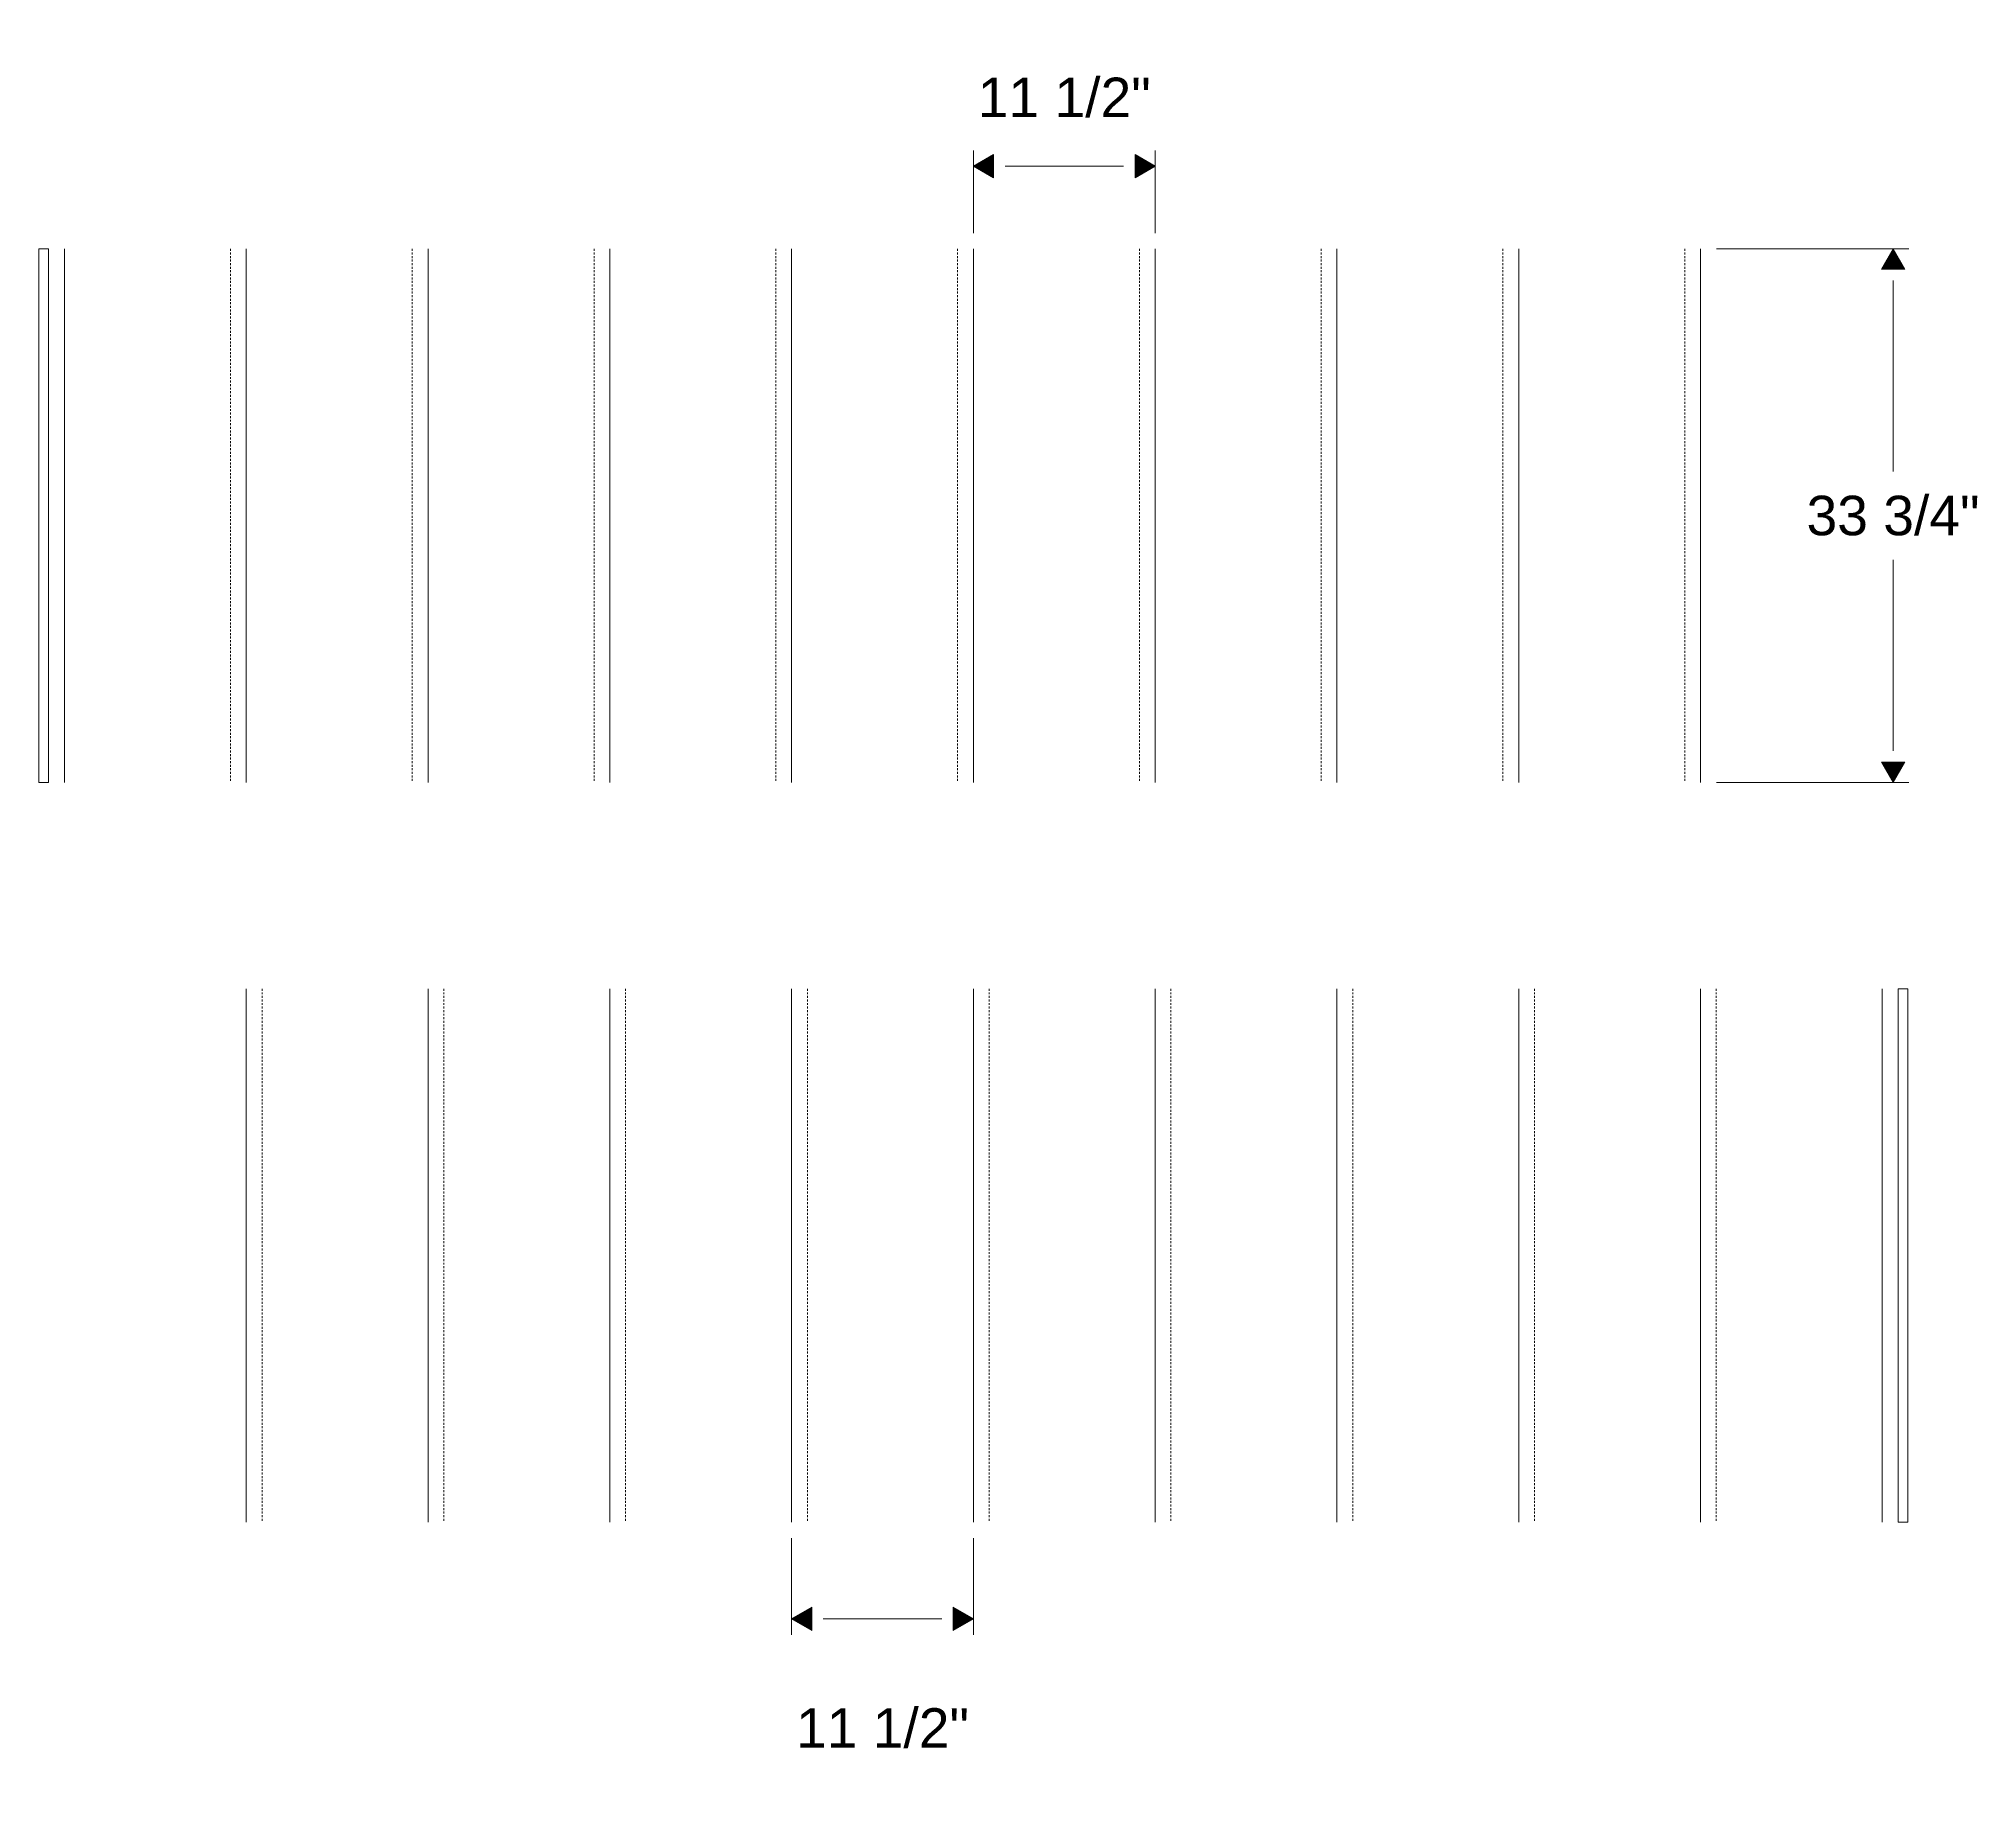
# Model space of a CAD drawing. Header units: inches. Extents: x -20237 to -17371, y 314 to 2010.
# Drawn here: x -19788.7 to -19666.1, y 1559 to 1669.6 of the extents above; entities that cross this region are included whole.
import ezdxf

# ---------------------------------------------------------------- set-up
doc = ezdxf.new("R2010")
doc.units = ezdxf.units.IN
doc.header["$MEASUREMENT"] = 0
doc.header["$PDMODE"] = 35
doc.linetypes.add('HIDDEN2', pattern=[0.1875, 0.125, -0.0625])
for name, color, linetype, lineweight in [('Dimension', 3, 'Continuous', 9), ('Kick', 4, 'Continuous', 9), ('Kick-Hidden', 4, 'HIDDEN2', 9), ('Treads', 1, 'Continuous', 15)]:
    doc.layers.add(name, color=color, linetype=linetype, lineweight=lineweight)
doc.styles.add('Dimension and Text', font='arial.ttf', dxfattribs={"height": 0.078125})
doc.dimstyles.new('Jerrod Dimension', dxfattribs={"dimscale": 0, "dimtxt": 0.078125, "dimasz": 0.0625, "dimexe": 0.03125, "dimexo": 0.03125, "dimgap": 0.046875, "dimtad": 1, "dimtih": 1, "dimtoh": 1, "dimdec": 4, "dimzin": 1, "dimdsep": 46, "dimlunit": 5, "dimtxsty": 'Dimension and Text', "dimblk": 'arrow', "dimcen": 2.421875, "dimclrd": 3, "dimclre": 3, "dimclrt": 3, "dimadec": 1, "dimazin": 0, "dimtfac": 1, "dimtdec": 4, "dimtmove": 2, "dimatfit": 3, "dimldrblk": 'arrow', "dimfxl": 1, "dimtfillclr": 256, "dimfrac": 2, "dimlwd": -1, "dimlwe": -1, "dimarcsym": 2})

# ---------------------------------------------------------------- blocks, each defined once
blk = doc.blocks.new('arrow')
at = {"layer": 'Dimension'}
blk.add_hatch(color=0, dxfattribs=at).paths.add_polyline_path([(0, 0), (-0.637, 0.368), (-0.637, -0.368)])
at = {"layer": 'Dimension', "color": 0}
for p, q in [((-0.637, -0.368), (-0.637, 0.368)), ((0, 0), (-0.637, 0.368)), ((-0.637, -0.368), (0, 0))]:
    blk.add_line(p, q, dxfattribs=at)
blk = doc.blocks.new('*D336')
at = {"layer": 'Defpoints', "color": 0}
for p in [(-19729.57, 1661.52), (-19729.57, 1656.29), (-19718.07, 1656.29)]:
    blk.add_point(p, dxfattribs=at)
at = {"layer": 'Dimension', "color": 3}
for p, q in [((-19729.57, 1657.29), (-19729.57, 1662.52)), ((-19718.07, 1657.29), (-19718.07, 1662.52)), ((-19720.07, 1661.52), (-19727.57, 1661.52))]:
    blk.add_line(p, q, dxfattribs=at)
at = {"layer": 'Dimension', "color": 3, "xscale": 2, "yscale": 2, "zscale": 2, "rotation": 180}
blk.add_blockref('arrow', (-19729.57, 1661.52), dxfattribs=at)
at = {"layer": 'Dimension', "color": 3, "xscale": 2, "yscale": 2, "zscale": 2}
blk.add_blockref('arrow', (-19718.07, 1661.52), dxfattribs=at)
at = {"layer": 'Dimension', "color": 3, "insert": (-19723.82, 1665.86), "char_height": 2.5, "attachment_point": 5, "style": 'Dimension and Text'}
blk.add_mtext('11 1/2"', dxfattribs=at)
blk = doc.blocks.new('*D282')
at = {"layer": 'Defpoints', "color": 0}
for p in [(-19741.07, 1575.74), (-19729.57, 1575.74), (-19729.57, 1569.63)]:
    blk.add_point(p, dxfattribs=at)
at = {"layer": 'Dimension', "color": 3}
for p, q in [((-19741.07, 1574.74), (-19741.07, 1568.63)), ((-19729.57, 1574.74), (-19729.57, 1568.63)), ((-19739.07, 1569.63), (-19731.57, 1569.63))]:
    blk.add_line(p, q, dxfattribs=at)
at = {"layer": 'Dimension', "color": 3, "xscale": 2, "yscale": 2, "zscale": 2, "rotation": 180}
blk.add_blockref('arrow', (-19741.07, 1569.63), dxfattribs=at)
at = {"layer": 'Dimension', "color": 3, "xscale": 2, "yscale": 2, "zscale": 2}
blk.add_blockref('arrow', (-19729.57, 1569.63), dxfattribs=at)
at = {"layer": 'Dimension', "color": 3, "insert": (-19735.32, 1562.71), "char_height": 2.5, "attachment_point": 5, "style": 'Dimension and Text'}
blk.add_mtext('11 1/2"', dxfattribs=at)
blk = doc.blocks.new('*D298')
at = {"layer": 'Defpoints', "color": 0}
for p in [(-19683.57, 1656.29), (-19683.57, 1622.54), (-19671.39, 1622.54)]:
    blk.add_point(p, dxfattribs=at)
at = {"layer": 'Treads', "color": 3}
for p, q in [((-19682.57, 1656.29), (-19670.39, 1656.29)), ((-19671.39, 1654.29), (-19671.39, 1642.21)), ((-19671.39, 1624.54), (-19671.39, 1636.62)), ((-19682.57, 1622.54), (-19670.39, 1622.54))]:
    blk.add_line(p, q, dxfattribs=at)
at = {"layer": 'Treads', "color": 3, "xscale": 2, "yscale": 2, "zscale": 2}
for p, rotation in [((-19671.39, 1656.29), 90), ((-19671.39, 1622.54), 270)]:
    blk.add_blockref('arrow', p, dxfattribs=dict(at, rotation=rotation))
at = {"layer": 'Treads', "color": 3, "insert": (-19671.39, 1639.41), "char_height": 2.5, "attachment_point": 5, "style": 'Dimension and Text'}
blk.add_mtext('33 3/4"', dxfattribs=at)

msp = doc.modelspace()

# ---------------------------------------------------------------- linework, layer by layer
at = {"layer": 'Kick'}
for points in [[(-19788.69688, 1656.28885), (-19788.69688, 1622.53885), (-19788.07188, 1622.53885), (-19788.07188, 1656.28885)], [(-19670.44688, 1609.48876), (-19670.44688, 1575.73876), (-19671.07188, 1575.73876), (-19671.07188, 1609.48876)]]:
    msp.add_lwpolyline(points, close=True, dxfattribs=at)
at = {"layer": 'Kick-Hidden'}
for p, q in [((-19776.57188, 1656.28885), (-19776.57188, 1622.53885)), ((-19765.07188, 1656.28885), (-19765.07188, 1622.53885)), ((-19753.57188, 1656.28885), (-19753.57188, 1622.53885)), ((-19742.07188, 1656.28885), (-19742.07188, 1622.53885)), ((-19730.57188, 1656.28885), (-19730.57188, 1622.53885)), ((-19719.07188, 1656.28885), (-19719.07188, 1622.53885)), ((-19707.57188, 1656.28885), (-19707.57188, 1622.53885)), ((-19696.07188, 1656.28885), (-19696.07188, 1622.53885)), ((-19684.57188, 1656.28885), (-19684.57188, 1622.53885)), ((-19774.57188, 1609.48876), (-19774.57188, 1575.73876)), ((-19763.07188, 1609.48876), (-19763.07188, 1575.73876)), ((-19751.57188, 1609.48876), (-19751.57188, 1575.73876)), ((-19740.07188, 1609.48876), (-19740.07188, 1575.73876)), ((-19728.57188, 1609.48876), (-19728.57188, 1575.73876)), ((-19717.07188, 1609.48876), (-19717.07188, 1575.73876)), ((-19705.57188, 1609.48876), (-19705.57188, 1575.73876)), ((-19694.07188, 1609.48876), (-19694.07188, 1575.73876)), ((-19682.57188, 1609.48876), (-19682.57188, 1575.73876))]:
    msp.add_line(p, q, dxfattribs=at)
at = {"layer": 'Treads'}
for p, q in [((-19787.07188, 1656.28885), (-19787.07188, 1622.53885)), ((-19775.57188, 1656.28885), (-19775.57188, 1622.53885)), ((-19764.07188, 1656.28885), (-19764.07188, 1622.53885)), ((-19752.57188, 1656.28885), (-19752.57188, 1622.53885)), ((-19741.07188, 1656.28885), (-19741.07188, 1622.53885)), ((-19729.57188, 1656.28885), (-19729.57188, 1622.53885)), ((-19718.07188, 1656.28885), (-19718.07188, 1622.53885)), ((-19706.57188, 1656.28885), (-19706.57188, 1622.53885)), ((-19695.07188, 1656.28885), (-19695.07188, 1622.53885)), ((-19683.57188, 1656.28885), (-19683.57188, 1622.53885)), ((-19775.57188, 1609.48876), (-19775.57188, 1575.73876)), ((-19764.07188, 1609.48876), (-19764.07188, 1575.73876)), ((-19752.57188, 1609.48876), (-19752.57188, 1575.73876)), ((-19741.07188, 1609.48876), (-19741.07188, 1575.73876)), ((-19729.57188, 1609.48876), (-19729.57188, 1575.73876)), ((-19718.07188, 1609.48876), (-19718.07188, 1575.73876)), ((-19706.57188, 1609.48876), (-19706.57188, 1575.73876)), ((-19695.07188, 1609.48876), (-19695.07188, 1575.73876)), ((-19683.57188, 1609.48876), (-19683.57188, 1575.73876)), ((-19672.07188, 1609.48876), (-19672.07188, 1575.73876))]:
    msp.add_line(p, q, dxfattribs=at)

# ---------------------------------------------------------------- dimensions: what is measured, and where the dimension line sits
at = {"layer": 'Dimension'}
for base, p1, p2, picture, middle in [((-19729.57188, 1661.52147), (-19718.07188, 1656.28885), (-19729.57188, 1656.28885), '*D336', (-19723.82188, 1665.85673)), ((-19729.57188, 1569.63009), (-19741.07188, 1575.73876), (-19729.57188, 1575.73876), '*D282', (-19735.32188, 1562.70956))]:
    dim = msp.add_linear_dim(base=base, p1=p1, p2=p2, dimstyle='Jerrod Dimension', override={"dimpost": '"'}, dxfattribs=at)
    dim.commit()
    dim.dimension.update_dxf_attribs({"geometry": picture, "text_midpoint": middle})
at = {"layer": 'Treads'}
dim = msp.add_linear_dim(base=(-19671.39276, 1622.53885), p1=(-19683.57188, 1656.28885), p2=(-19683.57188, 1622.53885), angle=270, dimstyle='Jerrod Dimension', override={"dimpost": '"'}, dxfattribs=at)
dim.commit()
dim.dimension.update_dxf_attribs({"geometry": '*D298', "text_midpoint": (-19671.39276, 1639.41385)})

doc.saveas('drawing.dxf')
